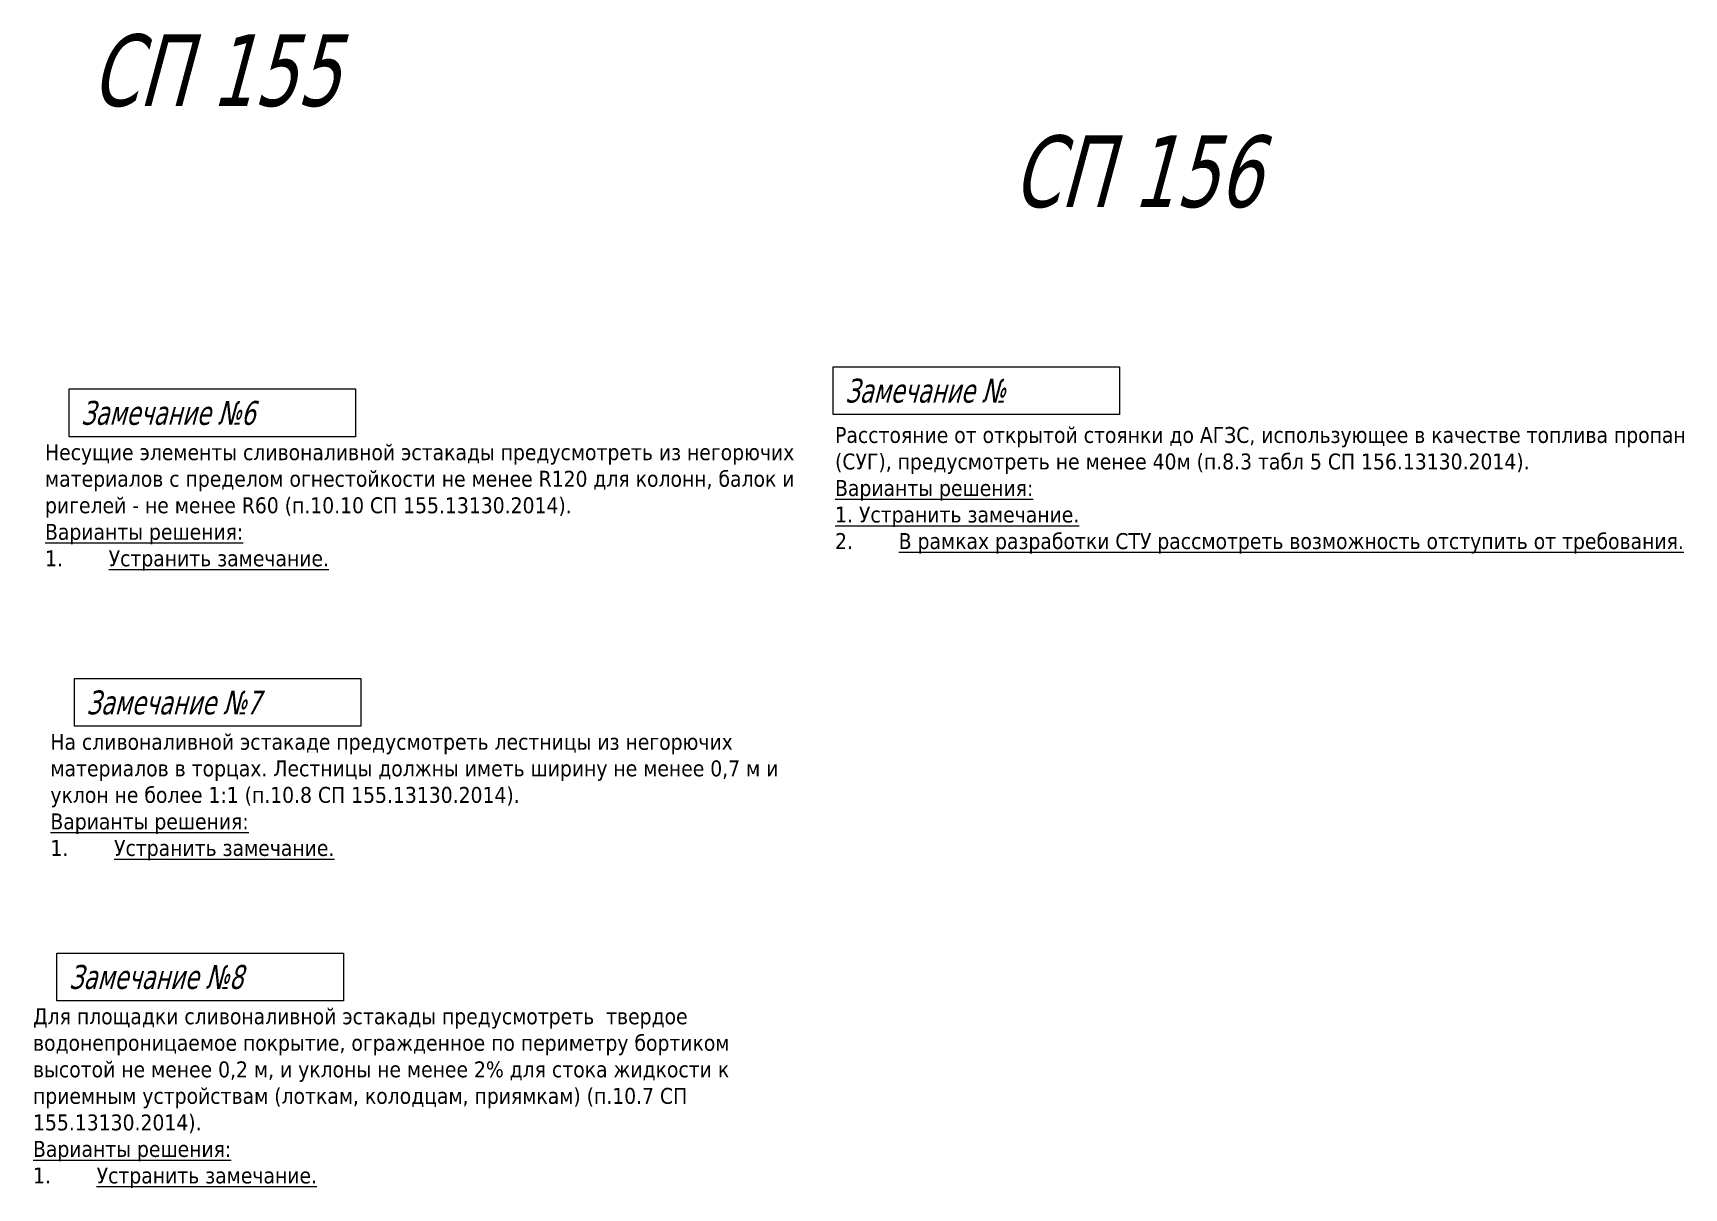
# Model space of a CAD drawing. Header units: millimetres. Extents: x -204396 to 1997851, y -2958255 to 237418.
# Drawn here: x 863186 to 925445, y -138691 to -95143 of the extents above; entities that cross this region are included whole.
import ezdxf

# ---------------------------------------------------------------- set-up
doc = ezdxf.new("R2010")
doc.units = ezdxf.units.MM
doc.layers.add('экспертиза', color=1, linetype='Continuous', lineweight=0)
doc.styles.add('ЭКСПЕРТИЗА', font='tahoma.ttf')

msp = doc.modelspace()

# ---------------------------------------------------------------- texts
at = {"layer": 'экспертиза', "color": 2, "lineweight": 0, "style": 'ЭКСПЕРТИЗА', "oblique": 14.99998, "width": 0.8}
for s, p in [('СП 155', (865366, -97892)), ('СП 156', (900119, -101703))]:
    msp.add_text(s, height=2700, dxfattribs=at).set_placement(p)
at = {"layer": 'экспертиза', "lineweight": 0, "ltscale": 100, "transparency": 33554687, "style": 'ЭКСПЕРТИЗА', "oblique": 14.99998, "width": 0.8}
msp.add_text('Замечание №', height=900, dxfattribs=at).set_placement((893809, -109077))
at = {"layer": 'экспертиза', "lineweight": 0, "style": 'ЭКСПЕРТИЗА', "oblique": 14.99998, "width": 0.8}
for s, p in [('Замечание №6', (864993, -109914)), ('Замечание №7', (865196, -120834)), ('Замечание №8', (864540, -131183))]:
    msp.add_text(s, height=900, dxfattribs=at).set_placement(p)
at = {"layer": 'экспертиза', "lineweight": 0, "ltscale": 100, "transparency": 33554687, "insert": (893432, -109998), "char_height": 600, "width": 34068.54, "attachment_point": 1, "style": 'ЭКСПЕРТИЗА'}
msp.add_mtext('Расстояние от открытой стоянки до АГЗС, использующее в качестве топлива пропан (СУГ), предусмотреть не менее 40м (п.8.3 табл 5 СП 156.13130.2014).\\P{\\L\\C6;Варианты решения:\\P1. Устранить замечание.\\P\\l2.^I\\LВ рамках разработки СТУ рассмотреть возможность отступить от требования.}', dxfattribs=at)
at = {"layer": 'экспертиза', "lineweight": 0, "ltscale": 100, "char_height": 600, "width": 28267.99, "attachment_point": 1, "style": 'ЭКСПЕРТИЗА'}
for s, insert in [('Несущие элементы сливоналивной эстакады предусмотреть из негорючих материалов с пределом огнестойкости не менее R120 для колонн, балок и ригелей - не менее R60 (п.10.10 СП 155.13130.2014).{\\C6;\\P\\LВарианты решения:\\P\\l1.^I\\LУстранить замечание.}', (863639, -110649)), ('На сливоналивной эстакаде предусмотреть лестницы из негорючих \\Pматериалов в торцах. Лестницы должны иметь ширину не менее 0,7 м и уклон не более 1:1 (п.10.8 СП 155.13130.2014).{\\C6;\\P\\LВарианты решения:\\P\\l1.^I\\LУстранить замечание.}', (863842, -121569)), ('Для площадки сливоналивной эстакады предусмотреть  твердое \\Pводонепроницаемое покрытие, огражденное по периметру бортиком высотой не менее 0,2 м, и уклоны не менее 2% для стока жидкости к приемным устройствам (лоткам, колодцам, приямкам) (п.10.7 СП 155.13130.2014).{\\C6;\\P\\LВарианты решения:\\P\\l1.^I\\LУстранить замечание.}', (863186, -131918))]:
    msp.add_mtext(s, dxfattribs=dict(at, insert=insert))

# ---------------------------------------------------------------- linework, layer by layer
at = {"layer": 'экспертиза', "lineweight": 0, "transparency": 33554687}
msp.add_lwpolyline([(893359, -107727), (904159, -107727), (904159, -109527), (893359, -109527), (893359, -107727)], dxfattribs=at)
at = {"layer": 'экспертиза', "lineweight": 0}
for points in [[(864543, -108564), (875343, -108564), (875343, -110364), (864543, -110364), (864543, -108564)], [(864746, -119484), (875546, -119484), (875546, -121284), (864746, -121284), (864746, -119484)], [(864090, -129833), (874890, -129833), (874890, -131633), (864090, -131633), (864090, -129833)]]:
    msp.add_lwpolyline(points, dxfattribs=at)

msp.set_redraw_order([(e.dxf.handle, doc.entitydb.next_handle()) for e in msp.query("TEXT MTEXT ATTDEF DIMENSION ARC_DIMENSION")])  # texts and dimensions are drawn at this point

doc.saveas('drawing.dxf')
